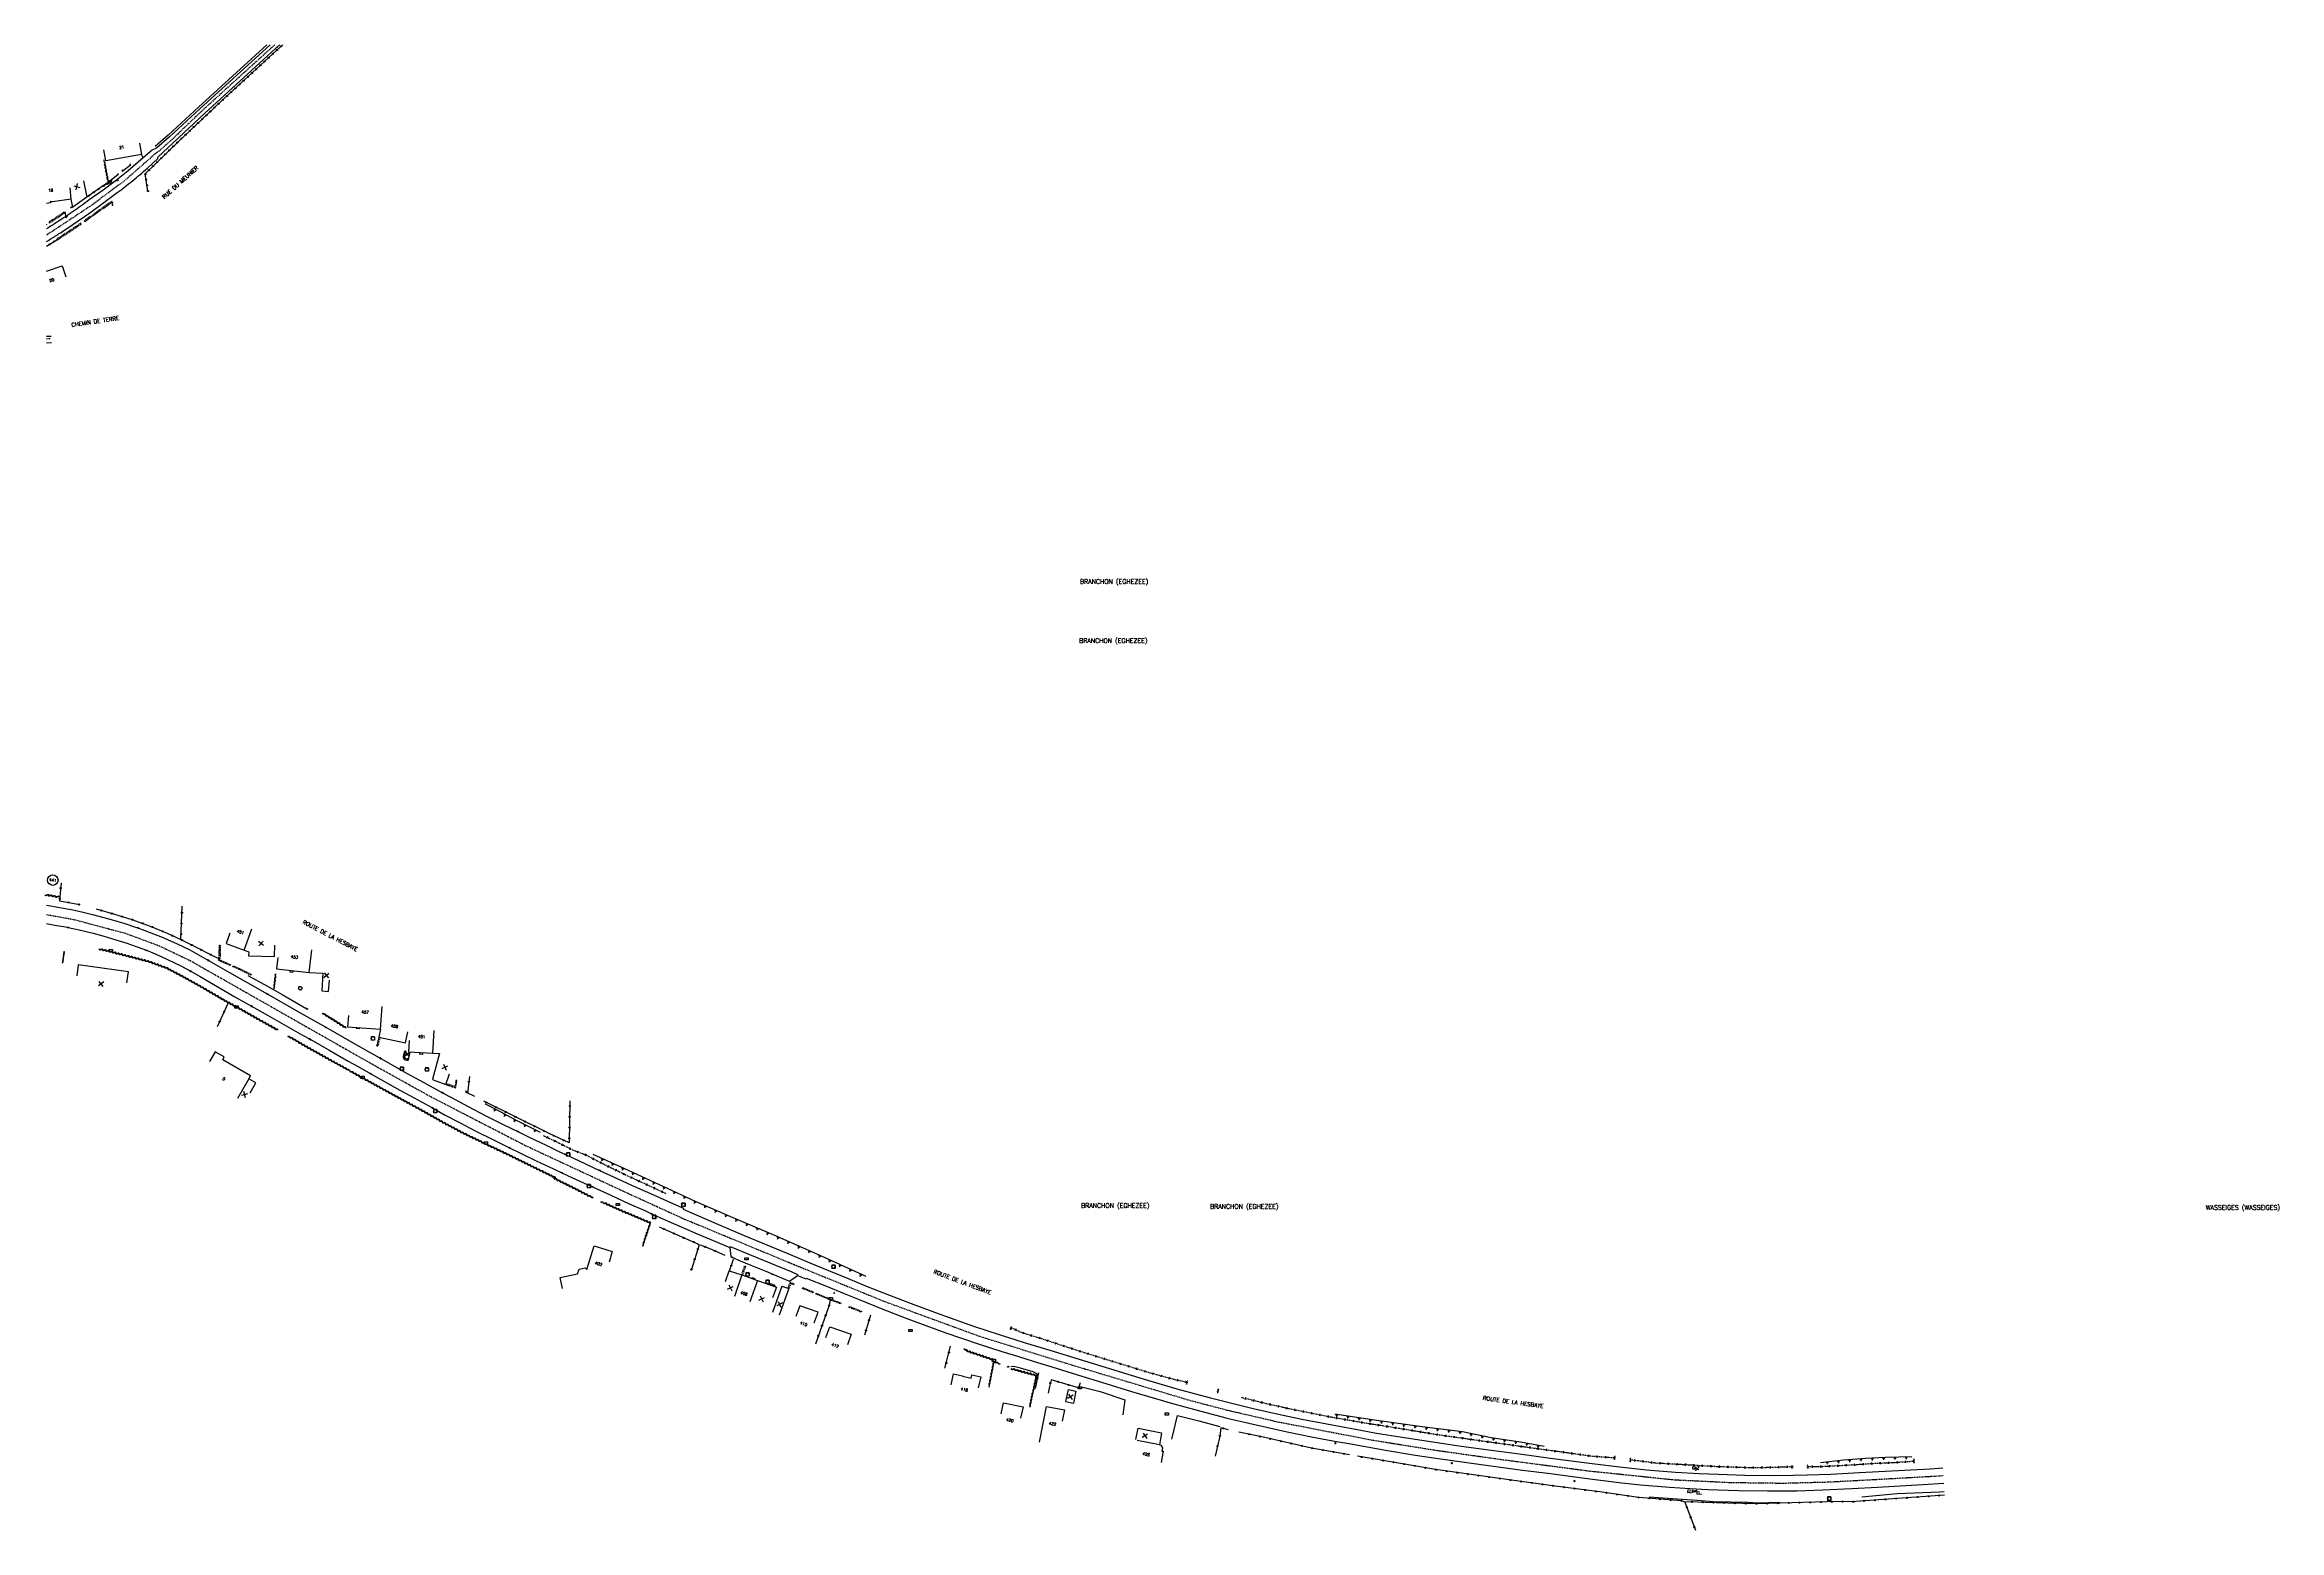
# Model space of a CAD drawing. Header units: millimetres. Extents: x 192999 to 193986, y 146344 to 147000.
import ezdxf
from ezdxf.enums import TextEntityAlignment as Align

# ---------------------------------------------------------------- set-up
doc = ezdxf.new("R2010")
doc.units = ezdxf.units.MM
doc.linetypes.add('DASHED', pattern=[0.75, 0.5, -0.25])
doc.layers.get('0').update_dxf_attribs({"linetype": 'CONTINUOUS'})
for name, color, linetype in [('W0001', 6, 'DASHED'), ('W0008', 7, 'CONTINUOUS'), ('W0017', 7, 'CONTINUOUS'), ('W0100', 7, 'CONTINUOUS'), ('W0105', 7, 'CONTINUOUS'), ('W0112', 1, 'DASHED'), ('W0211', 2, 'CONTINUOUS'), ('W0220', 5, 'DASHED'), ('W0300', 7, 'CONTINUOUS'), ('W0310', 3, 'CONTINUOUS'), ('W0322', 7, 'CONTINUOUS'), ('W0330', 7, 'CONTINUOUS'), ('W0400', 7, 'CONTINUOUS'), ('W0420', 7, 'CONTINUOUS'), ('W0471', 7, 'CONTINUOUS'), ('W0851', 7, 'CONTINUOUS'), ('W0980', 7, 'CONTINUOUS'), ('W0984', 7, 'CONTINUOUS'), ('W0989', 7, 'CONTINUOUS'), ('W0991', 7, 'CONTINUOUS'), ('W1102', 7, 'CONTINUOUS'), ('W1471', 7, 'CONTINUOUS'), ('W1473', 7, 'CONTINUOUS')]:
    doc.layers.add(name, color=color, linetype=linetype)
doc.styles.get("Standard").update_dxf_attribs({"font": 'romans.shx', "width": 0.85})

# ---------------------------------------------------------------- blocks, each defined once
blk = doc.blocks.new('t322o')
at = {"color": 0, "linetype": 'Continuous'}
for radius in [0.25, 0.15]:
    blk.add_circle((0, 0), radius, dxfattribs=at)
blk = doc.blocks.new('t310o')
at = {"color": 0, "linetype": 'Continuous'}
for centre, start, end in [((-0.5, 0.38), 216.8699, 323.1304), ((0.5, -0.37), 36.8699, 143.1303)]:
    blk.add_arc(centre, 0.625, start, end, dxfattribs=at)
blk = doc.blocks.new('T400')
for p, q in [((-0.15, 0.3), (0.15, 0.3)), ((-0.15, -0.25), (-0.15, 0.3)), ((-0.15, 0.15), (0.15, 0.15)), ((-0.15, 0), (0.15, 0)), ((0.15, 0.3), (0.15, -0.25)), ((-0.15, -0.15), (0.15, -0.15)), ((-0.15, -0.25), (-0.15, -0.3)), ((-0.15, -0.3), (0.15, -0.3)), ((0.15, -0.3), (0.15, -0.25))]:
    blk.add_line(p, q)
blk = doc.blocks.new('t991o')
at = {"color": 0, "linetype": 'Continuous'}
for p, q in [((-1, 1), (1, -1)), ((-1, -1), (1, 1))]:
    blk.add_line(p, q, dxfattribs=at)
blk = doc.blocks.new('T471')
for p, q in [((-0.333334, 0.333334), (-0.333334, -0.333334)), ((-0.333334, 0.333334), (0.333334, 0.333334)), ((-0.333334, 0), (0, 0)), ((0.500001, 0.500001), (1.000002, 1.000002)), ((-0.500001, -0.500001), (-1.000002, -1.000002)), ((-0.333334, -0.333334), (0.333334, -0.333334))]:
    blk.add_line(p, q)
blk.add_ellipse((0, 0), major_axis=(0.471405, 0.471405), ratio=1, start_param=5.4977871438, end_param=11.780972451)
blk = doc.blocks.new('T1471')
at = {"color": 0, "linetype": 'Continuous', "flags": 128}
blk.add_lwpolyline([(-0.75, -0.5), (-0.75, 0.5), (0.75, 0.5), (0.75, -0.5), (-0.75, -0.5)], dxfattribs=at)
blk = doc.blocks.new('T300')
for p, q in [((-0.8, 0.51), (-0.86, 0.34)), ((-0.86, 0.34), (-0.86, 0.17)), ((-0.86, 0.17), (-0.74, 0.06)), ((-0.69, 0.63), (-0.8, 0.51)), ((-0.8, -0.06), (-0.74, 0.06)), ((-0.74, 0.06), (-0.69, 0.11)), ((-0.57, 0.69), (-0.69, 0.63)), ((-0.46, 0.69), (-0.57, 0.69)), ((-0.29, 0.63), (-0.46, 0.69)), ((-0.29, 0.63), (-0.17, 0.74)), ((-0.23, 0.57), (-0.29, 0.63)), ((-0.17, 0.74), (-0.06, 0.8)), ((-0.06, 0.8), (0.06, 0.8)), ((0.06, 0.8), (0.23, 0.74)), ((0.23, 0.74), (0.34, 0.63)), ((0.34, 0.63), (0.4, 0.51)), ((0.46, 0.46), (0.34, 0.46)), ((0.4, 0.51), (0.4, 0.46)), ((0.57, 0.4), (0.46, 0.46)), ((0.57, 0.4), (0.69, 0.29)), ((0.69, 0.29), (0.74, 0.17)), ((0.74, 0.06), (0.69, -0.17)), ((0.74, 0.17), (0.74, 0.06)), ((-0.8, -0.17), (-0.8, -0.06)), ((-0.8, -0.23), (-0.8, -0.17)), ((-0.74, -0.34), (-0.8, -0.23)), ((-0.69, -0.4), (-0.74, -0.34)), ((-0.51, -0.46), (-0.69, -0.4)), ((-0.4, -0.46), (-0.51, -0.46)), ((-0.4, -0.46), (-0.34, -0.46)), ((-0.34, -0.46), (-0.34, -0.4)), ((-0.34, -0.51), (-0.34, -0.46)), ((-0.29, -0.63), (-0.34, -0.51)), ((-0.17, -0.74), (-0.29, -0.63)), ((-0.06, -0.8), (-0.17, -0.74)), ((0.06, -0.8), (-0.06, -0.8)), ((0.17, -0.74), (0.06, -0.8)), ((0.23, -0.69), (0.17, -0.74)), ((0.29, -0.46), (0.23, -0.46)), ((0.29, -0.63), (0.23, -0.69)), ((0.46, -0.4), (0.29, -0.46)), ((0.34, -0.51), (0.29, -0.63)), ((0.34, -0.51), (0.34, -0.46)), ((0.57, -0.34), (0.46, -0.4)), ((0.63, -0.29), (0.57, -0.34)), ((0.69, -0.17), (0.63, -0.29))]:
    blk.add_line(p, q)
blk = doc.blocks.new('T851')
for p, q in [((-0.25, -0.15), (0, 0.32)), ((0, 0.32), (0.25, -0.15)), ((-0.25, -0.15), (0.25, -0.15))]:
    blk.add_line(p, q)
for major_axis in [(-0.106, 0.106), (-0.0354, 0.0354), (-0.0236, 0.0236)]:
    blk.add_ellipse((0, 0), major_axis=major_axis, ratio=1, start_param=3.926991, end_param=10.210176)
blk = doc.blocks.new('T420')
for p, q in [((0.75, 0.75), (-0.75, 0.75)), ((-0.75, 0.75), (-0.75, -0.75)), ((0.75, 0.75), (0.75, -0.75)), ((0.75, -0.75), (-0.75, -0.75))]:
    blk.add_line(p, q)
blk.add_ellipse((0, 0), major_axis=(-0.53, 0.53), ratio=1, start_param=3.926991, end_param=10.210176)
blk = doc.blocks.new('t220o')
at = {"color": 0, "linetype": 'Continuous'}
for p, q in [((-0.25, 0.25), (0.25, 0.25)), ((-0.25, -0.25), (0.25, -0.25))]:
    blk.add_line(p, q, dxfattribs=at)
blk = doc.blocks.new('t211o')
at = {"color": 0, "linetype": 'Continuous'}
for p, q in [((-0.29, 0.5), (-0.29, 0)), ((0, 1), (0, 0)), ((0.29, 0.5), (0.29, 0))]:
    blk.add_line(p, q, dxfattribs=at)
blk = doc.blocks.new('T1473')
at = {"color": 0, "linetype": 'Continuous', "const_width": 0.5, "flags": 128}
blk.add_lwpolyline([(-0.25, 0, 1), (0.25, 0, 1)], format="xyb", close=True, dxfattribs=at)

msp = doc.modelspace()

# ---------------------------------------------------------------- linework, layer by layer
at = {"layer": 'W0001', "flags": 128}
for points in [[(193100.83, 147000), (193097.5, 146996.96), (193080.6, 146981.66), (193068.7, 146970.82), (193055.33, 146958.07), (193049.9, 146953.21), (193047.64, 146951.5), (193034.69, 146940.14), (193019.97, 146929.12), (193009.43, 146922.11), (193002.81, 146917.78), (193000, 146915.91)], [(193001.66, 146870.18), (193000, 146870.07)]]:
    msp.add_lwpolyline(points, dxfattribs=at)
at = {"layer": 'W0001'}
msp.add_lwpolyline([(193000, 146616.05), (193012.09, 146613.88), (193034.78, 146607.8), (193049.64, 146602.33), (193063.46, 146595.73), (193078.54, 146587.14), (193105.58, 146571.75), (193142.42, 146550.81), (193169.21, 146535.89), (193211.68, 146513.99), (193256.65, 146493.02), (193281.62, 146481.63), (193332.67, 146460.47), (193370.05, 146445.23), (193411.88, 146429.93), (193450.25, 146417.96), (193504.87, 146401.59), (193521.71, 146397.2), (193543.51, 146392.14), (193584.76, 146384.18), (193612.6, 146379.7), (193642.3, 146375.52), (193680.87, 146370.47), (193718.71, 146366.55), (193743.64, 146365.36), (193766.6, 146365.08), (193786.5, 146365.59), (193813.04, 146367.01), (193837.33, 146368.4)], dxfattribs=at)
at = {"layer": 'W0008', "flags": 128}
for points in [[(193000, 146913.1, 0.000598), (193004.27, 146915.76, 0.006407), (193006.42, 146917.14, 0.002601), (193011.67, 146920.65), (193019.18, 146925.82), (193023.53, 146929), (193031.27, 146934.72, 0.00556), (193034.58, 146937.23, 0.00556), (193037.85, 146939.82, 0.005873), (193041.23, 146942.62, 0.005873), (193044.54, 146945.51), (193049.1, 146949.83), (193049.2, 146950.4), (193069.79, 146969.67), (193101.12, 146998.29, 0.000681), (193103.01, 147000)], [(193098.74, 147000), (193067.73, 146971.73), (193054.33, 146959.32), (193048.58, 146954.31), (193046.65, 146953.5), (193042.74, 146950.05), (193036.13, 146944.39), (193030.92, 146940.24), (193024.98, 146935.84), (193018.91, 146931.46, -0.004625), (193011.76, 146926.33, -0.009944), (193008.37, 146924.04, -0.000694), (193002.14, 146920.03, -0.00015), (193000, 146918.65)]]:
    msp.add_lwpolyline(points, format="xyb", dxfattribs=at)
for points in [[(193000, 146871.29), (193002.12, 146871.4)], [(193000, 146868.38), (193002.26, 146868.49)]]:
    msp.add_lwpolyline(points, dxfattribs=at)
at = {"layer": 'W0008'}
for points in [[(193000, 146620.14), (193002.72, 146619.7), (193006.68, 146619.02), (193010.94, 146618.21), (193015.57, 146617.22), (193020.38, 146616.12), (193023.08, 146615.38), (193028.5, 146613.86), (193034.62, 146612.05), (193039.24, 146610.53), (193040.38, 146610.15), (193045.29, 146608.32), (193051.08, 146606.02), (193057.42, 146603.29), (193063.27, 146600.44), (193071.49, 146595.79), (193080.79, 146590.49), (193090.89, 146584.72), (193097.38, 146581.01), (193110.19, 146573.74), (193117.29, 146569.71), (193123.34, 146566.27), (193134.76, 146559.78), (193142.59, 146555.28), (193147.54, 146552.52), (193159.3, 146545.91), (193166.54, 146541.9), (193174.82, 146537.38), (193178.58, 146535.36), (193186.18, 146531.35), (193193.98, 146527.2), (193200.5, 146524.01), (193205.94, 146521.28), (193208.08, 146520.28), (193213.06, 146517.77), (193220.56, 146514.19), (193225.92, 146511.6), (193229.15, 146510.11), (193235.13, 146507.28), (193244.16, 146503.12), (193250.32, 146500.32), (193258.29, 146496.65), (193267.94, 146492.31), (193276.85, 146488.32), (193281.22, 146486.4), (193281.08, 146485.95), (193293.63, 146480.48), (193307.98, 146474.39), (193327.28, 146466.38), (193337.04, 146462.34), (193345.16, 146458.99), (193352.17, 146456.11), (193362.35, 146451.92), (193372.18, 146448.02), (193381.68, 146444.33), (193394.74, 146439.44)], [(193000, 146612.02), (193003.64, 146611.4), (193008.42, 146610.59), (193009.6, 146610.32), (193014.5, 146609.29), (193020.67, 146607.81), (193024.91, 146606.64), (193030.56, 146604.95), (193034.98, 146603.54), (193039.97, 146601.83), (193044.14, 146600.26), (193046.92, 146599.18), (193050.71, 146597.53), (193059.39, 146593.38), (193063.5, 146591.13), (193067.91, 146588.65), (193076.35, 146583.75), (193083.21, 146579.76), (193090.57, 146575.62), (193097.64, 146571.61), (193104.85, 146567.56), (193113.05, 146562.85), (193116.34, 146560.99), (193125.11, 146556.03), (193133.21, 146551.37), (193137.31, 146549.12), (193143.16, 146545.78), (193155.93, 146538.57), (193162.39, 146535.08), (193170.41, 146530.68), (193176.03, 146527.54), (193182.33, 146524.22), (193189.6, 146520.48), (193197.06, 146516.68), (193204.38, 146513.09), (193209.23, 146510.74), (193216.22, 146507.33), (193223.8, 146503.73), (193227.46, 146502.08), (193232.23, 146499.89), (193238.67, 146496.93), (193240.98, 146495.9), (193249.07, 146492.11), (193257.19, 146488.39), (193264.09, 146485.34), (193267.14, 146483.95), (193272.36, 146481.58), (193281.21, 146477.72), (193287.19, 146475.18), (193293.29, 146472.64), (193299.91, 146469.85), (193301.61, 146469.09), (193301.87, 146469.46), (193311.11, 146465.69), (193321.77, 146461.32), (193328.68, 146458.45), (193331.61, 146457.23), (193331.48, 146456.77), (193335.19, 146455.19), (193335.38, 146455.61), (193344.36, 146452.03), (193352.2, 146448.75)], [(193088.96, 146589.18), (193096.23, 146585.15), (193104.11, 146580.7), (193114.97, 146574.46), (193115.33, 146574.26)], [(193301.61, 146469.09), (193302.12, 146465.09), (193302.84, 146464.7), (193306.26, 146463.24), (193310.97, 146461.35), (193317.55, 146458.61), (193320.64, 146457.24), (193328.06, 146454.15), (193331.48, 146456.77)], [(193352.2, 146448.75), (193358.8, 146446.1), (193368.52, 146442.2), (193379.76, 146437.77), (193388.23, 146434.62), (193397.06, 146431.41), (193403.91, 146429), (193411.8, 146426.4), (193421.78, 146423.15), (193426.73, 146421.72), (193437.51, 146418.32), (193445.74, 146415.83), (193455.13, 146412.92), (193467.71, 146409), (193478.92, 146405.57), (193489.59, 146402.46), (193497.14, 146400.25), (193507.92, 146397.22), (193520.64, 146393.9), (193522.35, 146393.5), (193534, 146390.75), (193547.73, 146387.77), (193559.23, 146385.38), (193569.51, 146383.43), (193575.73, 146382.39), (193591.14, 146379.64), (193603.37, 146377.6), (193613.39, 146376.05), (193633.28, 146373.23), (193651.64, 146370.86), (193663.96, 146369.32), (193681.32, 146367.02), (193695.46, 146365.17), (193703.74, 146364.33), (193716.4, 146363.28), (193725.57, 146362.68), (193733.39, 146362.27), (193746.98, 146361.77), (193759.76, 146361.61), (193772.77, 146361.7), (193784.2, 146362.04), (193796.97, 146362.73), (193808.36, 146363.35), (193828.31, 146364.51), (193837.54, 146365.04)], [(193394.74, 146439.44), (193409.74, 146434.17), (193420.53, 146430.69), (193431.66, 146427.21), (193442.94, 146423.7), (193450.21, 146421.49), (193471.58, 146414.88), (193486.01, 146410.5), (193499.02, 146406.72), (193508.81, 146404.01), (193513.83, 146402.65), (193525.06, 146399.96), (193532.16, 146398.2), (193543.83, 146395.52), (193554.19, 146393.36), (193565.21, 146391.18), (193577.82, 146388.84), (193587.14, 146387.16), (193598.4, 146385.34), (193624.45, 146381.45), (193638.97, 146379.41), (193650.21, 146377.93), (193663.91, 146376.11), (193681.09, 146373.83), (193694.39, 146372.28), (193706.37, 146370.99), (193719.15, 146369.93), (193729.55, 146369.36), (193738.12, 146369.01), (193749.72, 146368.62), (193762.55, 146368.46), (193771.08, 146368.54), (193777.24, 146368.68), (193787.68, 146369.06), (193800.33, 146369.7), (193831.49, 146371.42), (193837.12, 146371.76)]]:
    msp.add_lwpolyline(points, dxfattribs=at)
at = {"layer": 'W0017'}
for p, q in [((193042.74, 146950.05), (193042, 146951.55)), ((193031.5, 146942.54), (193027.97, 146939.77)), ((193036.92, 146946.72), (193033.88, 146944.35)), ((193008.25, 146925.91), (193008.37, 146924.04))]:
    msp.add_line(p, q, dxfattribs=at)
at = {"layer": 'W0100'}
for p, q in [((193324.63, 146451.99), (193320.45, 146440.36)), ((193450.98, 146406.45), (193449.85, 146401.17)), ((193449.85, 146401.17), (193453.33, 146400.41)), ((193728.2, 146370.68), (193728.2, 146370.99)), ((193726.64, 146361.23), (193726.65, 146361.57)), ((193726.65, 146361.57), (193727.11, 146361.55)), ((193727.32, 146361.68), (193727.31, 146361.38)), ((193727.31, 146361.38), (193728.07, 146361.31))]:
    msp.add_line(p, q, dxfattribs=at)
at = {"layer": 'W0100', "flags": 128}
for points in [[(193041.11, 146956.47), (193042, 146951.55), (193026.28, 146948.7), (193025.39, 146953.62)], [(193016.41, 146939.91), (193017.8, 146932.73), (193011.58, 146928.29), (193010.86, 146931.8), (193002.64, 146930.7), (193001.65, 146930.57), (193001.77, 146930.14), (193000, 146929.9)], [(193000, 146899.97), (193006.88, 146902.33), (193008.5, 146897.59)]]:
    msp.add_lwpolyline(points, dxfattribs=at)
at = {"layer": 'W0100'}
for points in [[(193080.97, 146607.89), (193079.26, 146603.19), (193087.27, 146600.28), (193089.32, 146599.57), (193089.22, 146597.79), (193100.64, 146597.48), (193100.77, 146602.48)], [(193102.08, 146597.02), (193101.55, 146592.05), (193116.04, 146590.5), (193122.06, 146590.16), (193121.55, 146582.31), (193124.51, 146582.09), (193124.88, 146587.07)], [(193035.48, 146585.87), (193036.16, 146590.82), (193014.04, 146593.9), (193013.35, 146588.95)], [(193133.28, 146571.5), (193132.92, 146566.51), (193147.47, 146565.46), (193146.68, 146561.85), (193158.52, 146559.38), (193159.54, 146564.28)], [(193158.43, 146555.99), (193158.07, 146553.51), (193158.08, 146553.18), (193158.22, 146552.85), (193158.4, 146552.66), (193158.64, 146552.51), (193158.89, 146552.42), (193159.16, 146552.41), (193159.45, 146552.46), (193159.77, 146552.61), (193159.99, 146552.58), (193160.49, 146555.48)], [(193160.14, 146560.49), (193159.82, 146555.51), (193170.51, 146554.81), (193173.53, 146554.66), (193170.42, 146543.42), (193170.44, 146543.35), (193170.49, 146543.24), (193170.55, 146543.2), (193170.69, 146543.12), (193176.24, 146541.06), (193177.98, 146545.74)], [(193089.99, 146537.4), (193092.47, 146541.74), (193089.35, 146543.53), (193090.1, 146544.86), (193077.8, 146551.93), (193078.5, 146553.2), (193074.5, 146555.51), (193072, 146551.17)], [(193227.81, 146450.94), (193226.77, 146455.83), (193234.45, 146457.47), (193235.09, 146459.49), (193237.85, 146460.04), (193238.55, 146459.37), (193241.71, 146469.78), (193249.77, 146467.38), (193248.34, 146462.59)], [(193299.77, 146454.11), (193301.38, 146458.84), (193306.94, 146456.95), (193313.89, 146454.47), (193322.21, 146451.52), (193320.54, 146446.8)], [(193324.63, 146451.99), (193327.7, 146450.91), (193323.51, 146439.27)], [(193338.95, 146435.83), (193340.6, 146440.55), (193332.51, 146443.37), (193330.86, 146438.65)], [(193344.1, 146429.39), (193345.75, 146434.11), (193355.19, 146430.8), (193353.54, 146426.08)], [(193399.33, 146408.51), (193400.44, 146413.38), (193404.38, 146412.48), (193404.34, 146412.29), (193408.21, 146411.42), (193408.55, 146412.93), (193412.49, 146412), (193411.34, 146407.13)], [(193421.46, 146395.66), (193422.52, 146400.54), (193431.09, 146398.69), (193430.04, 146393.81)], [(193438.41, 146383.16), (193441.53, 146398.85), (193449.38, 146397.35), (193448.44, 146392.44)], [(193450.98, 146406.45), (193454.46, 146405.69), (193453.33, 146400.41)], [(193480.9, 146384.37), (193481.87, 146389.28), (193492.28, 146387.21), (193491.27, 146381.99), (193491.88, 146381.85), (193492.71, 146380.66), (193492.44, 146379.23), (193493.02, 146379.12), (193492.08, 146374.2)], [(193728.2, 146370.68), (193727.98, 146370.69), (193728.03, 146370.98), (193728.2, 146370.99)], [(193726.64, 146361.23), (193727.09, 146361.21), (193727.11, 146361.55)], [(193727.32, 146361.68), (193728.08, 146361.61), (193728.07, 146361.31)]]:
    msp.add_lwpolyline(points, dxfattribs=at)
at = {"layer": 'W0105'}
for p, q in [((193107.55, 146591.41), (193107.47, 146590.71)), ((193107.47, 146590.71), (193108.75, 146590.59)), ((193108.82, 146591.27), (193108.75, 146590.59)), ((193136.8, 146566.23), (193136.76, 146565.73)), ((193138.09, 146565.61), (193136.76, 146565.73)), ((193138.13, 146566.14), (193138.09, 146565.61)), ((193164.67, 146555.19), (193164.62, 146554.42)), ((193166, 146554.33), (193164.62, 146554.42)), ((193166.05, 146555.1), (193166, 146554.33)), ((193311.31, 146455.39), (193311.47, 146455.83)), ((193311.47, 146455.83), (193312.73, 146455.4)), ((193312.57, 146454.95), (193312.73, 146455.4))]:
    msp.add_line(p, q, dxfattribs=at)
msp.add_lwpolyline([(193158.01, 146555.83), (193157.53, 146553.46), (193157.52, 146553), (193157.61, 146552.64), (193157.88, 146552.25), (193158.31, 146551.95), (193159.03, 146551.8), (193159.47, 146551.76), (193159.68, 146551.83), (193159.82, 146551.99), (193159.98, 146552.56)], dxfattribs=at)
at = {"layer": 'W0112'}
for p, q in [((193007.69, 146599.71), (193006.99, 146594.67)), ((193076.32, 146600.49), (193076.35, 146602.46)), ((193006.99, 146594.67), (193007.13, 146594.64)), ((193085.63, 146591.56), (193082.32, 146593)), ((193090.21, 146589.31), (193085.63, 146591.56)), ((193101.6, 146565.49), (193101.91, 146565.32)), ((193101.91, 146565.32), (193101.71, 146564.97)), ((193106.91, 146562.45), (193107.22, 146562.27)), ((193107.22, 146562.27), (193107.02, 146561.93)), ((193147.11, 146561.76), (193146.41, 146558.64)), ((193180.93, 146540.9), (193181.14, 146542.78)), ((193184.95, 146537.73), (193185.44, 146537.52)), ((193185.44, 146537.52), (193185.59, 146537.89)), ((193240.56, 146491.52), (193241.16, 146491.22)), ((193241.16, 146491.22), (193240.98, 146490.86)), ((193244.92, 146489.45), (193245.51, 146489.24)), ((193245.51, 146489.24), (193245.38, 146488.86)), ((193306.94, 146456.96), (193308.18, 146460.9)), ((193308.18, 146460.9), (193308.57, 146460.78)), ((193318.84, 146452.83), (193318.99, 146452.66)), ((193321.56, 146451.75), (193321.74, 146451.85)), ((193327.39, 146451.03), (193328.32, 146453.7)), ((193328.32, 146453.7), (193329.96, 146453.03)), ((193333.89, 146451.35), (193338.6, 146449.41)), ((193338.6, 146449.41), (193338.44, 146449.04)), ((193347.57, 146448.96), (193347.57, 146448.97)), ((193346.32, 146446.28), (193350.64, 146444.58)), ((193354.33, 146443.09), (193359.83, 146440.91)), ((193359.83, 146440.91), (193359.68, 146440.54)), ((193426.07, 146433.89), (193425.68, 146434)), ((193425.81, 146432.96), (193426.07, 146433.89)), ((193420.55, 146417.89), (193420.9, 146417.73)), ((193420.9, 146417.73), (193420.74, 146417.37)), ((193424.4, 146416.7), (193424.77, 146416.6)), ((193424.77, 146416.6), (193424.65, 146416.21)), ((193503.45, 146408.72), (193503.9, 146410.21)), ((193503.9, 146410.21), (193503.7, 146410.24)), ((193517.51, 146406.34), (193517.12, 146406.45)), ((193517.13, 146405.01), (193517.51, 146406.34)), ((193692.34, 146375.53), (193692.54, 146376.97)), ((193692.54, 146376.97), (193692.37, 146376.98)), ((193699.44, 146375.98), (193699.04, 146376.01)), ((193699.31, 146374.61), (193699.44, 146375.98)), ((193770.39, 146372.76), (193770.79, 146372.77)), ((193770.42, 146371.6), (193770.39, 146372.76)), ((193777.41, 146373.13), (193777.56, 146373.13)), ((193777.49, 146371.64), (193777.41, 146373.13)), ((193824.11, 146375.57), (193824.16, 146374.12)), ((193824.16, 146374.12), (193824.56, 146374.13)), ((193728.41, 146362.03), (193728.24, 146362.02))]:
    msp.add_line(p, q, dxfattribs=at)
at = {"layer": 'W0112', "flags": 128}
for points in [[(193031.5, 146942.54), (193031.83, 146942.78), (193031.62, 146943.06), (193031.3, 146942.82)], [(193033.55, 146944.1), (193033.88, 146944.35), (193033.66, 146944.63), (193033.33, 146944.37)], [(193036.92, 146946.72), (193037.24, 146946.97), (193037.02, 146947.25), (193036.7, 146946.99)], [(193029.37, 146929.24), (193029.13, 146930.54), (193028.85, 146930.91), (193016.64, 146922.17), (193016.84, 146921.89), (193028.77, 146930.43), (193028.8, 146930.4), (193029.02, 146929.18)], [(193001.22, 146921.3), (193007.59, 146925.46), (193008.25, 146925.91), (193008.05, 146926.2), (193007.4, 146925.75), (193001.03, 146921.59)], [(193015.16, 146921.17), (193004.42, 146914.05), (193004.61, 146913.76), (193015.36, 146920.88)]]:
    msp.add_lwpolyline(points, close=True, dxfattribs=at)
for points in [[(193011.58, 146928.29), (193010.87, 146927.83), (193010.68, 146928.13), (193011.5, 146928.66)], [(193000, 146920.5), (193000.13, 146920.58), (193000, 146920.79)]]:
    msp.add_lwpolyline(points, dxfattribs=at)
at = {"layer": 'W0112'}
for points in [[(193007.69, 146599.71), (193007.82, 146599.68), (193007.13, 146594.64)], [(193081.09, 146593.57), (193076.99, 146595.35), (193076.29, 146595.69), (193076.15, 146595.83), (193076.05, 146596.02), (193076.04, 146596.16), (193076.27, 146597.83), (193076.32, 146600.49)], [(193076.35, 146602.46), (193076.75, 146602.46), (193076.72, 146600.48), (193076.67, 146597.8), (193076.45, 146596.15), (193076.45, 146596.13), (193076.48, 146596.07), (193076.53, 146596.02), (193077.16, 146595.71)], [(193077.16, 146595.71), (193081.25, 146593.93), (193081.09, 146593.57)], [(193082.32, 146593), (193082.48, 146593.36), (193085.8, 146591.92)], [(193085.8, 146591.92), (193090.39, 146589.67), (193090.21, 146589.31)], [(193101.71, 146564.97), (193101.41, 146565.15), (193101.6, 146565.49)], [(193107.02, 146561.93), (193106.71, 146562.11), (193106.91, 146562.45)], [(193146.68, 146561.85), (193145.94, 146558.52), (193146.22, 146558.31), (193146.41, 146558.64)], [(193180.31, 146540.07), (193176.36, 146541.44), (193176.23, 146541.06)], [(193176.23, 146541.06), (193180.59, 146539.55), (193180.93, 146540.9)], [(193181.14, 146542.78), (193180.74, 146542.83), (193180.54, 146540.97), (193180.31, 146540.07)], [(193185.59, 146537.89), (193185.11, 146538.1), (193184.95, 146537.73)], [(193240.98, 146490.86), (193240.39, 146491.16), (193240.56, 146491.52)], [(193245.38, 146488.86), (193244.78, 146489.07), (193244.92, 146489.45)], [(193308.57, 146460.78), (193307.32, 146456.84), (193306.94, 146456.96)], [(193321.74, 146451.85), (193321.53, 146452.23), (193321.35, 146452.41), (193320.89, 146452.58), (193319.54, 146453.03), (193319.2, 146453.07), (193319, 146452.98), (193318.84, 146452.83)], [(193321.29, 146451.85), (193321.21, 146451.99), (193321.13, 146452.06), (193320.76, 146452.21), (193319.46, 146452.64), (193319.27, 146452.66), (193319.23, 146452.64), (193319.18, 146452.6)], [(193328.56, 146453.17), (193327.76, 146450.9), (193327.39, 146451.03)], [(193329.96, 146453.03), (193329.81, 146452.66), (193328.56, 146453.17)], [(193338.44, 146449.04), (193333.74, 146450.98), (193333.89, 146451.35)], [(193346.58, 146445.67), (193339.56, 146448.58), (193339.72, 146448.95)], [(193339.72, 146448.95), (193346.31, 146446.21), (193346.32, 146446.28)], [(193347.57, 146448.96), (193347.6, 146448.88), (193347.68, 146448.84), (193347.78, 146448.87), (193347.82, 146448.95), (193347.8, 146449.03), (193347.66, 146449.07), (193347.58, 146449.02), (193347.57, 146448.97)], [(193350.64, 146444.58), (193350.49, 146444.21), (193346.6, 146445.74), (193346.58, 146445.67)], [(193359.68, 146440.54), (193354.19, 146442.71), (193354.33, 146443.09)], [(193425.68, 146434), (193425.42, 146433.07), (193425.81, 146432.96)], [(193420.74, 146417.37), (193420.38, 146417.53), (193420.55, 146417.89)], [(193424.65, 146416.21), (193424.29, 146416.32), (193424.4, 146416.7)], [(193503.45, 146408.72), (193503.25, 146408.75), (193503.7, 146410.24)], [(193517.12, 146406.45), (193516.75, 146405.12), (193517.13, 146405.01)], [(193692.34, 146375.53), (193692.18, 146375.54), (193692.37, 146376.98)], [(193699.04, 146376.01), (193698.92, 146374.65), (193699.31, 146374.61)], [(193770.79, 146372.77), (193770.82, 146371.61), (193770.42, 146371.6)], [(193777.49, 146371.64), (193777.64, 146371.64), (193777.56, 146373.13)], [(193824.56, 146374.13), (193824.51, 146375.58), (193824.11, 146375.57)], [(193728.41, 146362.02), (193728.38, 146361.79), (193728.22, 146361.8), (193728.24, 146362.02)]]:
    msp.add_lwpolyline(points, dxfattribs=at)
at = {"layer": 'W0211'}
for points in [[(193218.15, 146519.91), (193207.2, 146525.22), (193200.5, 146528.93), (193193.78, 146532.36)], [(193361.91, 146456.21), (193340.5, 146466.02), (193321.52, 146474.38), (193302.11, 146482.64), (193286.8, 146489.26), (193272.19, 146496.05), (193256.89, 146503.03), (193241.37, 146510.17)], [(193437.41, 146413.22), (193435.52, 146414.13), (193430.01, 146415.81), (193427.01, 146416.58), (193425.7, 146416.34)], [(193456.27, 146407.77), (193465.2, 146405.48), (193475.99, 146401.84), (193475.22, 146395.19)], [(193496.81, 146384.51), (193499.26, 146394.9), (193508.77, 146392.54), (193517.98, 146390.07)], [(193661.09, 146381.25), (193650.77, 146383.13), (193637.78, 146385.05), (193625.09, 146387.65), (193607.34, 146389.86), (193586.29, 146392.83), (193568.74, 146395.54)], [(193823.51, 146376.68), (193811.84, 146376.39), (193803.21, 146375.95), (193793.21, 146375.15), (193783.2, 146374.04)], [(193707.46, 146358.98), (193717.71, 146358.3), (193728.66, 146357.55), (193735.93, 146356.98), (193751.25, 146356.6), (193755.32, 146356.35), (193765.13, 146356.61)], [(193801.41, 146358.95), (193816.92, 146360.43), (193835.64, 146361.29), (193837.77, 146361.4)]]:
    msp.add_lwpolyline(points, dxfattribs=at)
at = {"layer": 'W0220'}
for points in [[(193219.25, 146518.57), (193224.52, 146516.07), (193232.47, 146512.09), (193237.95, 146510.05), (193245.41, 146506.17), (193256.84, 146500.61), (193266.13, 146496.35), (193273.38, 146492.98)], [(193426.03, 146433.65), (193430.23, 146431.7), (193439.24, 146428.92), (193451.85, 146424.74), (193464.42, 146420.76), (193477.35, 146416.77), (193487.91, 146413.6), (193497.4, 146411.01), (193503.5, 146409.63)], [(193527.36, 146402.95), (193538.97, 146400.12), (193548.59, 146397.99), (193565.27, 146394.61), (193580.96, 146391.87), (193597.13, 146389.31), (193613.24, 146386.64), (193633.64, 146383.76), (193645.83, 146382.07), (193656.83, 146380.52), (193668.66, 146378.91), (193682.42, 146376.99), (193692.3, 146376.32)], [(193770.34, 146372.21), (193759.22, 146371.89), (193749.44, 146371.89), (193735.87, 146372.37), (193724.12, 146373.1), (193710.38, 146373.86), (193702.54, 146374.89), (193699.43, 146375.24)], [(193777.67, 146372.39), (193782.97, 146372.41), (193793.66, 146372.95), (193805.72, 146373.76), (193814.64, 146374.14), (193824.13, 146374.79)]]:
    msp.add_lwpolyline(points, dxfattribs=at)
at = {"layer": 'W0310'}
msp.add_line((193101.17, 146589.83), (193100.42, 146583.5), dxfattribs=at)
at = {"layer": 'W0310', "flags": 128}
msp.add_lwpolyline([(193025.6, 146948.24), (193027.26, 146939), (193025.01, 146937.67)], dxfattribs=at)
at = {"layer": 'W0310'}
for points in [[(193005.68, 146623.77), (193000, 146624.69)], [(193023.06, 146600.87), (193028.18, 146599.69), (193036.67, 146597.51), (193045.16, 146595.31), (193053.12, 146592.42), (193061.14, 146588.16), (193069.67, 146583.37), (193078.67, 146578.08), (193083.79, 146575.33), (193092.53, 146570.38), (193101.42, 146565.44)], [(193132.26, 146565.94), (193127.83, 146568.79), (193122.14, 146572.36)], [(193240.35, 146491.43), (193233.89, 146494.77), (193224.3, 146499.55), (193224.31, 146500.06), (193215.57, 146504.27), (193204.36, 146509.82), (193193.07, 146515.16), (193183.22, 146519.97), (193175.36, 146524.16), (193165.72, 146529.62), (193148.11, 146539.21), (193136.05, 146545.89), (193126.14, 146551.39), (193114.91, 146557.61), (193107.28, 146562.08)], [(193245.68, 146488.98), (193253.89, 146485.3), (193266.56, 146479.97), (193263.05, 146469.52)], [(193404.98, 146424.49), (193406.65, 146423.34), (193413.79, 146420.92), (193417.73, 146419.58)], [(193420.23, 146417.85), (193418.16, 146418.89), (193415.95, 146407.47)], [(193425.73, 146415.66), (193431.78, 146413.97), (193437.04, 146412.64), (193434.13, 146399.2)]]:
    msp.add_lwpolyline(points, dxfattribs=at)
at = {"layer": 'W0322'}
for p, q in [((193059.33, 146604.99), (193059.93, 146619.67)), ((193075.44, 146566.64), (193080.26, 146576.9)), ((193301.51, 146458.8), (193303.33, 146463.98)), ((193363.8, 146439.27), (193361.15, 146430.41)), ((193396.64, 146415.81), (193399.11, 146425.47)), ((193437.98, 146413.75), (193436.45, 146406.9)), ((193723.27, 146356.71), (193727.97, 146344.24))]:
    msp.add_line(p, q, dxfattribs=at)
at = {"layer": 'W0322', "flags": 128}
for points in [[(193044.8, 146935.42), (193043.62, 146943.04), (193058.11, 146957.16), (193076.67, 146974.56), (193101.73, 146997.61), (193104.4, 147000)], [(193025.01, 146937.67), (193017.8, 146932.73)], [(193000, 146911.02), (193004.55, 146913.87)]]:
    msp.add_lwpolyline(points, dxfattribs=at)
at = {"layer": 'W0322'}
for points in [[(193006.46, 146630.03), (193005.8, 146622.15), (193014.69, 146620.44)], [(193021.96, 146618.51), (193030.01, 146616.15), (193037.68, 146613.85), (193045.85, 146610.94), (193053.31, 146607.76), (193059.33, 146604.99), (193062.49, 146603.45), (193075.96, 146596.57)], [(193186.81, 146544.6), (193185.8, 146537.37), (193188.97, 146535.83)], [(193231.07, 146533.86), (193230.79, 146515.23), (193221.91, 146519.38), (193207.1, 146526.7), (193193.06, 146533.63)], [(193270.4, 146478.16), (193281.73, 146473.15), (193287.56, 146470.72), (193288.15, 146470.19), (193284.68, 146459.3)], [(193288.52, 146470.2), (193293.07, 146468.46), (193299.43, 146465.71)], [(193346, 146445.85), (193345.41, 146443.13), (193339.45, 146426.46)], [(193456.34, 146409.39), (193455.65, 146407.07), (193443.5, 146410.71), (193442.71, 146407.68), (193442.16, 146404.77)], [(193521.83, 146388.59), (193518.41, 146389.54), (193517.95, 146385.86), (193515.95, 146376.99)], [(193575.17, 146377.59), (193558.39, 146380.55), (193536.58, 146385.47), (193526.4, 146387.6)], [(193837.87, 146359.75), (193817.08, 146358.28), (193796.62, 146356.83), (193791.15, 146356.92), (193775.48, 146356.49), (193765.53, 146356.25), (193755.13, 146355.97), (193742.15, 146356.27), (193732.25, 146356.58), (193725.82, 146356.85), (193723.27, 146356.71), (193721.9, 146357.24), (193702.73, 146358.77), (193685.71, 146361.18), (193665.97, 146363.79), (193646.7, 146366.37), (193613.16, 146371.03), (193598.59, 146373.62), (193578.67, 146376.94)]]:
    msp.add_lwpolyline(points, dxfattribs=at)
at = {"layer": 'W0330', "flags": 128}
msp.add_lwpolyline([(193097.33, 147000), (193067.09, 146972.43), (193053.69, 146960.03), (193047.95, 146955.03)], dxfattribs=at)
at = {"layer": 'W1102'}
for p, q in [((193010.86, 146931.8), (193010.46, 146936.78)), ((193087.27, 146600.28), (193090.69, 146609.67)), ((193116.04, 146590.5), (193117.1, 146600.45)), ((193147.47, 146565.46), (193148.19, 146575.44)), ((193170.51, 146554.81), (193171.16, 146564.79)), ((193089.35, 146543.53), (193084.39, 146534.85)), ((193306.94, 146456.95), (193303.72, 146447.48)), ((193313.89, 146454.47), (193310.54, 146445.05)), ((193491.27, 146381.99), (193481.45, 146383.89))]:
    msp.add_line(p, q, dxfattribs=at)
msp.add_circle((193002.8, 146631.23), 2.32, dxfattribs=at)

# ---------------------------------------------------------------- block references
at = {"layer": 'W0211'}
for p, rotation in [((193198.12, 146530.14), 152.956475901772), ((193202.54, 146527.8), 151.0579161318561), ((193206.92, 146525.38), 151.0579161318561), ((193211.41, 146523.18), 154.1083989943229), ((193215.91, 146521), 154.1083989943229), ((193245.53, 146508.25), 155.2989126075961), ((193250.07, 146506.17), 155.2989126075961), ((193254.61, 146504.08), 155.2989126075961), ((193259.16, 146501.99), 155.4617597242085), ((193263.71, 146499.92), 155.4617597242085), ((193268.26, 146497.84), 155.4617597242085), ((193272.8, 146495.76), 155.0718700445917), ((193277.34, 146493.65), 155.0718700445917), ((193281.87, 146491.54), 155.0718700445917), ((193286.41, 146489.44), 155.0718700445917), ((193290.99, 146487.44), 156.6399760483676), ((193295.58, 146485.46), 156.6399760483676), ((193300.17, 146483.48), 156.6399760483676), ((193304.77, 146481.51), 156.9424884075165), ((193309.37, 146479.55), 156.9424884075165), ((193313.97, 146477.59), 156.9424884075165), ((193318.57, 146475.64), 156.9424884075165), ((193323.16, 146473.66), 156.2258402813985), ((193327.74, 146471.64), 156.2258402813985), ((193332.31, 146469.62), 156.2258402813985), ((193336.89, 146467.61), 156.2258402813985), ((193341.46, 146465.58), 155.3921601035328), ((193346, 146463.5), 155.3921601035328), ((193350.55, 146461.42), 155.3921601035328), ((193355.1, 146459.33), 155.3921601035328), ((193359.64, 146457.25), 155.3921601035328), ((193569.71, 146395.39), 171.2114628858903), ((193574.65, 146394.62), 171.2114628858903), ((193579.59, 146393.86), 171.2114628858903), ((193584.53, 146393.1), 171.2114628858903), ((193589.48, 146392.38), 171.9860363566519), ((193594.43, 146391.68), 171.9860363566519), ((193599.38, 146390.98), 171.9860363566519), ((193604.33, 146390.29), 171.9860363566519), ((193609.29, 146389.62), 172.9083745704397), ((193614.25, 146389), 172.9083745704397), ((193619.21, 146388.39), 172.9083745704397), ((193624.17, 146387.77), 172.9083745704397), ((193629.08, 146386.83), 168.3962107086528), ((193633.98, 146385.83), 168.3962107086528), ((193638.89, 146384.88), 171.5835488565448), ((193643.84, 146384.15), 171.5835488565448), ((193648.78, 146383.42), 171.5835488565448), ((193653.71, 146382.59), 169.7147456819953), ((193658.63, 146381.7), 169.7147456819953), ((193786.1, 146374.36), 186.3270509583164), ((193791.07, 146374.91), 186.3270509583164), ((193796.05, 146375.38), 184.6129741645387), ((193801.03, 146375.78), 184.6129741645387), ((193806.02, 146376.09), 182.8786999797537), ((193811.02, 146376.35), 182.8786999797537), ((193816.01, 146376.49), 181.4331564007788), ((193821.01, 146376.62), 181.4331564007788)]:
    msp.add_blockref('t211o', p, dxfattribs=dict(at, rotation=rotation))
at = {"layer": 'W0220'}
for p, rotation in [((193220.95, 146517.76), 334.5686700366974), ((193224.33, 146516.15), 334.5686700366974), ((193224.33, 146516.15), 334.5686700366974), ((193224.33, 146516.15), 334.5686700366974), ((193224.33, 146516.15), 334.5686700366974), ((193224.33, 146516.15), 334.5686700366974), ((193224.33, 146516.15), 334.5686700366974), ((193227.69, 146514.48), 333.4320851794061), ((193227.69, 146514.48), 333.4320851794061), ((193227.69, 146514.48), 333.4320851794061), ((193227.69, 146514.48), 333.4320851794061), ((193227.69, 146514.48), 333.4320851794061), ((193231.04, 146512.8), 333.4320851794061), ((193231.04, 146512.8), 333.4320851794061), ((193231.04, 146512.8), 333.4320851794061), ((193231.04, 146512.8), 333.4320851794061), ((193234.49, 146511.34), 339.5989039900858), ((193234.49, 146511.34), 339.5989039900858), ((193234.49, 146511.34), 339.5989039900858), ((193238, 146510.02), 332.5422898193779), ((193238, 146510.02), 332.5422898193779), ((193241.33, 146508.3), 332.5422898193779), ((193244.65, 146506.57), 332.5422898193779), ((193248.02, 146504.9), 334.033699579044), ((193251.39, 146503.26), 334.033699579044), ((193254.76, 146501.62), 334.033699579044), ((193258.14, 146500.01), 335.3673196655062), ((193261.55, 146498.45), 335.3673196655062), ((193264.96, 146496.88), 335.3673196655062), ((193268.37, 146495.31), 335.0845229201987), ((193268.37, 146495.31), 335.0845229201987), ((193268.37, 146495.31), 335.0845229201987), ((193268.37, 146495.31), 335.0845229201987), ((193268.37, 146495.31), 335.0845229201987), ((193268.37, 146495.31), 335.0845229201987), ((193271.77, 146493.73), 335.0845229201987), ((193271.77, 146493.73), 335.0845229201987), ((193271.77, 146493.73), 335.0845229201987), ((193271.77, 146493.73), 335.0845229201987), ((193271.77, 146493.73), 335.0845229201987), ((193427.73, 146432.86), 335.0413096279943), ((193431.18, 146431.41), 342.867258813926), ((193431.18, 146431.41), 342.867258813926), ((193431.18, 146431.41), 342.867258813926), ((193431.18, 146431.41), 342.867258813926), ((193431.18, 146431.41), 342.867258813926), ((193431.18, 146431.41), 342.867258813926), ((193434.76, 146430.3), 342.867258813926), ((193434.76, 146430.3), 342.867258813926), ((193434.76, 146430.3), 342.867258813926), ((193434.76, 146430.3), 342.867258813926), ((193434.76, 146430.3), 342.867258813926), ((193438.35, 146429.2), 342.867258813926), ((193438.35, 146429.2), 342.867258813926), ((193438.35, 146429.2), 342.867258813926), ((193438.35, 146429.2), 342.867258813926), ((193441.91, 146428.04), 341.6373573289427), ((193441.91, 146428.04), 341.6373573289427), ((193441.91, 146428.04), 341.6373573289427), ((193445.47, 146426.86), 341.6373573289427), ((193445.47, 146426.86), 341.6373573289427), ((193449.03, 146425.67), 341.6373573289427), ((193452.59, 146424.5), 342.4496323409987), ((193456.17, 146423.37), 342.4496323409987), ((193459.74, 146422.24), 342.4496323409987), ((193463.32, 146421.11), 342.4496323409987), ((193466.9, 146420), 342.8289488704453), ((193470.48, 146418.89), 342.8289488704453), ((193474.07, 146417.78), 342.8289488704453), ((193477.65, 146416.68), 343.2941625039763), ((193477.65, 146416.68), 343.2941625039763), ((193477.65, 146416.68), 343.2941625039763), ((193477.65, 146416.68), 343.2941625039763), ((193477.65, 146416.68), 343.2941625039763), ((193477.65, 146416.68), 343.2941625039763), ((193481.24, 146415.6), 343.2941625039763), ((193481.24, 146415.6), 343.2941625039763), ((193481.24, 146415.6), 343.2941625039763), ((193481.24, 146415.6), 343.2941625039763), ((193481.24, 146415.6), 343.2941625039763), ((193484.83, 146414.52), 343.2941625039763), ((193484.83, 146414.52), 343.2941625039763), ((193484.83, 146414.52), 343.2941625039763), ((193484.83, 146414.52), 343.2941625039763), ((193488.43, 146413.46), 344.7290626416006), ((193488.43, 146413.46), 344.7290626416006), ((193488.43, 146413.46), 344.7290626416006), ((193492.05, 146412.47), 344.7290626416006), ((193492.05, 146412.47), 344.7290626416006), ((193495.66, 146411.48), 344.7290626416006), ((193499.3, 146410.58), 347.3102913770719), ((193502.96, 146409.75), 347.3102913770719), ((193529.19, 146402.5), 346.315001932759), ((193532.83, 146401.62), 346.315001932759), ((193532.83, 146401.62), 346.315001932759), ((193532.83, 146401.62), 346.315001932759), ((193532.83, 146401.62), 346.315001932759), ((193532.83, 146401.62), 346.315001932759), ((193532.83, 146401.62), 346.315001932759), ((193536.47, 146400.73), 346.315001932759), ((193536.47, 146400.73), 346.315001932759), ((193536.47, 146400.73), 346.315001932759), ((193536.47, 146400.73), 346.315001932759), ((193536.47, 146400.73), 346.315001932759), ((193540.12, 146399.87), 347.5204755229533), ((193540.12, 146399.87), 347.5204755229533), ((193540.12, 146399.87), 347.5204755229533), ((193540.12, 146399.87), 347.5204755229533), ((193543.78, 146399.06), 347.5204755229533), ((193543.78, 146399.06), 347.5204755229533), ((193543.78, 146399.06), 347.5204755229533), ((193547.45, 146398.25), 347.5204755229533), ((193547.45, 146398.25), 347.5204755229533), ((193551.12, 146397.48), 348.5481629118115), ((193554.79, 146396.74), 348.5481629118115), ((193558.47, 146395.99), 348.5481629118115), ((193562.14, 146395.25), 348.5481629118115), ((193565.82, 146394.52), 350.0787413170714), ((193569.51, 146393.87), 350.0787413170714), ((193573.21, 146393.23), 350.0787413170714), ((193576.9, 146392.58), 350.0787413170714), ((193580.6, 146391.93), 350.0787413170714), ((193580.6, 146391.93), 350.0787413170714), ((193580.6, 146391.93), 350.0787413170714), ((193580.6, 146391.93), 350.0787413170714), ((193580.6, 146391.93), 350.0787413170714), ((193580.6, 146391.93), 350.0787413170714), ((193584.3, 146391.34), 351.0043344955603), ((193584.3, 146391.34), 351.0043344955603), ((193584.3, 146391.34), 351.0043344955603), ((193584.3, 146391.34), 351.0043344955603), ((193584.3, 146391.34), 351.0043344955603), ((193588, 146390.75), 351.0043344955603), ((193588, 146390.75), 351.0043344955603), ((193588, 146390.75), 351.0043344955603), ((193588, 146390.75), 351.0043344955603), ((193591.71, 146390.17), 351.0043344955603), ((193591.71, 146390.17), 351.0043344955603), ((193591.71, 146390.17), 351.0043344955603), ((193595.41, 146389.58), 351.0043344955603), ((193595.41, 146389.58), 351.0043344955603), ((193599.11, 146388.98), 350.5964535153312), ((193602.81, 146388.37), 350.5964535153312), ((193606.51, 146387.76), 350.5964535153312), ((193610.21, 146387.14), 350.5964535153312), ((193613.91, 146386.55), 351.95988827589), ((193617.63, 146386.02), 351.95988827589), ((193621.34, 146385.5), 351.95988827589), ((193625.05, 146384.97), 351.95988827589), ((193628.77, 146384.45), 351.95988827589), ((193628.77, 146384.45), 351.95988827589), ((193628.77, 146384.45), 351.95988827589), ((193628.77, 146384.45), 351.95988827589), ((193628.77, 146384.45), 351.95988827589), ((193628.77, 146384.45), 351.95988827589), ((193632.48, 146383.92), 351.95988827589), ((193632.48, 146383.92), 351.95988827589), ((193632.48, 146383.92), 351.95988827589), ((193632.48, 146383.92), 351.95988827589), ((193632.48, 146383.92), 351.95988827589), ((193636.19, 146383.41), 352.0978363624975), ((193636.19, 146383.41), 352.0978363624975), ((193636.19, 146383.41), 352.0978363624975), ((193636.19, 146383.41), 352.0978363624975), ((193639.91, 146382.89), 352.0978363624975), ((193639.91, 146382.89), 352.0978363624975), ((193639.91, 146382.89), 352.0978363624975), ((193643.62, 146382.38), 352.0978363624975), ((193643.62, 146382.38), 352.0978363624975), ((193647.33, 146381.86), 351.9916961212256), ((193651.05, 146381.33), 351.9916961212256), ((193654.76, 146380.81), 351.9916961212256), ((193658.48, 146380.3), 352.2405777555205), ((193662.19, 146379.79), 352.2405777555205), ((193665.91, 146379.28), 352.2405777555205), ((193669.62, 146378.77), 352.0843660444908), ((193673.34, 146378.26), 352.0843660444908), ((193677.05, 146377.74), 352.0843660444908), ((193677.05, 146377.74), 352.0843660444908), ((193677.05, 146377.74), 352.0843660444908), ((193677.05, 146377.74), 352.0843660444908), ((193677.05, 146377.74), 352.0843660444908), ((193677.05, 146377.74), 352.0843660444908), ((193680.77, 146377.23), 352.0843660444908), ((193680.77, 146377.23), 352.0843660444908), ((193680.77, 146377.23), 352.0843660444908), ((193680.77, 146377.23), 352.0843660444908), ((193680.77, 146377.23), 352.0843660444908), ((193684.49, 146376.85), 356.0917566088152), ((193684.49, 146376.85), 356.0917566088152), ((193684.49, 146376.85), 356.0917566088152), ((193684.49, 146376.85), 356.0917566088152), ((193688.24, 146376.6), 356.0917566088152), ((193688.24, 146376.6), 356.0917566088152), ((193688.24, 146376.6), 356.0917566088152), ((193691.98, 146376.34), 356.0917566088152), ((193691.98, 146376.34), 356.0917566088152), ((193701.1, 146375.05), 173.6860898819546), ((193701.1, 146375.05), 173.6860898819546), ((193704.82, 146374.59), 172.489579600714), ((193704.82, 146374.59), 172.489579600714), ((193704.82, 146374.59), 172.489579600714), ((193708.54, 146374.1), 172.489579600714), ((193708.54, 146374.1), 172.489579600714), ((193708.54, 146374.1), 172.489579600714), ((193708.54, 146374.1), 172.489579600714), ((193712.27, 146373.76), 176.8169879570266), ((193712.27, 146373.76), 176.8169879570266), ((193712.27, 146373.76), 176.8169879570266), ((193712.27, 146373.76), 176.8169879570266), ((193712.27, 146373.76), 176.8169879570266), ((193716.01, 146373.55), 176.8169879570266), ((193716.01, 146373.55), 176.8169879570266), ((193716.01, 146373.55), 176.8169879570266), ((193716.01, 146373.55), 176.8169879570266), ((193716.01, 146373.55), 176.8169879570266), ((193716.01, 146373.55), 176.8169879570266), ((193719.75, 146373.34), 176.8169879570266), ((193723.5, 146373.13), 176.8169879570266), ((193727.24, 146372.9), 176.4855769730717), ((193730.98, 146372.67), 176.4855769730717), ((193734.73, 146372.44), 176.4855769730717), ((193738.47, 146372.28), 177.9609145637109), ((193742.22, 146372.15), 177.9609145637109), ((193745.97, 146372.02), 177.9609145637109), ((193749.72, 146371.89), 179.9765211861581), ((193749.72, 146371.89), 179.9765211861581), ((193753.47, 146371.89), 179.9765211861581), ((193753.47, 146371.89), 179.9765211861581), ((193753.47, 146371.89), 179.9765211861581), ((193757.22, 146371.89), 179.9765211861581), ((193757.22, 146371.89), 179.9765211861581), ((193757.22, 146371.89), 179.9765211861581), ((193757.22, 146371.89), 179.9765211861581), ((193760.97, 146371.94), 181.6442731076615), ((193760.97, 146371.94), 181.6442731076615), ((193760.97, 146371.94), 181.6442731076615), ((193760.97, 146371.94), 181.6442731076615), ((193760.97, 146371.94), 181.6442731076615), ((193764.71, 146372.05), 181.6442731076615), ((193764.71, 146372.05), 181.6442731076615), ((193764.71, 146372.05), 181.6442731076615), ((193764.71, 146372.05), 181.6442731076615), ((193764.71, 146372.05), 181.6442731076615), ((193764.71, 146372.05), 181.6442731076615), ((193768.46, 146372.15), 181.6442731076615), ((193779.54, 146372.39), 0.2483959493318273), ((193783.29, 146372.43), 2.881644533759675), ((193783.29, 146372.43), 2.881644533759675), ((193783.29, 146372.43), 2.881644533759675), ((193783.29, 146372.43), 2.881644533759675), ((193783.29, 146372.43), 2.881644533759675), ((193783.29, 146372.43), 2.881644533759675), ((193787.04, 146372.61), 2.881644533759675), ((193787.04, 146372.61), 2.881644533759675), ((193787.04, 146372.61), 2.881644533759675), ((193787.04, 146372.61), 2.881644533759675), ((193787.04, 146372.61), 2.881644533759675), ((193790.78, 146372.8), 2.881644533759675), ((193790.78, 146372.8), 2.881644533759675), ((193790.78, 146372.8), 2.881644533759675), ((193790.78, 146372.8), 2.881644533759675), ((193794.52, 146373.01), 3.837661428075337), ((193794.52, 146373.01), 3.837661428075337), ((193794.52, 146373.01), 3.837661428075337), ((193798.27, 146373.26), 3.837661428075337), ((193798.27, 146373.26), 3.837661428075337), ((193802.01, 146373.51), 3.837661428075337), ((193805.75, 146373.76), 2.464972074817203), ((193809.5, 146373.92), 2.464972074817203), ((193813.24, 146374.08), 2.464972074817203), ((193816.99, 146374.3), 3.880166780407251), ((193820.73, 146374.55), 3.880166780407251)]:
    msp.add_blockref('t220o', p, dxfattribs=dict(at, rotation=rotation))
at = {"layer": 'W0300'}
msp.add_blockref('T300', (193112.1, 146583.46), dxfattribs=at)
at = {"layer": 'W0310'}
for p, rotation in [((193025.6, 146948.24), 280.2271538170176), ((193025.87, 146946.7), 280.2271538170176), ((193026.15, 146945.16), 280.2271538170176), ((193026.43, 146943.62), 280.2271538170176), ((193026.71, 146942.07), 280.2271538170176), ((193026.99, 146940.53), 280.2271538170176), ((193025.9, 146938.2), 210.5393448697411), ((193027.25, 146939), 210.5393448697411), ((193000.25, 146624.65), 170.8046258690741), ((193001.73, 146624.41), 170.8046258690741), ((193003.21, 146624.17), 170.8046258690741), ((193004.69, 146623.93), 170.8046258690741), ((193024.04, 146600.64), 347.0774155508756), ((193025.5, 146600.31), 347.0774155508756), ((193026.96, 146599.97), 347.0774155508756), ((193028.42, 146599.63), 345.5450813547388), ((193029.87, 146599.26), 345.5450813547388), ((193031.33, 146598.88), 345.5450813547388), ((193032.78, 146598.51), 345.5450813547388), ((193034.23, 146598.13), 345.5450813547388), ((193035.68, 146597.76), 345.5450813547388), ((193037.14, 146597.39), 345.4855462166627), ((193038.59, 146597.01), 345.4855462166627), ((193040.04, 146596.63), 345.4855462166627), ((193041.49, 146596.26), 345.4855462166627), ((193042.94, 146595.88), 345.4855462166627), ((193044.4, 146595.51), 345.4855462166627), ((193045.83, 146595.07), 340.0591091553901), ((193047.24, 146594.55), 340.0591091553901), ((193048.65, 146594.04), 340.0591091553901), ((193050.06, 146593.53), 340.0591091553901), ((193051.47, 146593.02), 340.0591091553901), ((193052.88, 146592.51), 340.0591091553901), ((193054.22, 146591.84), 332.0256503436791), ((193055.54, 146591.13), 332.0256503436791), ((193056.87, 146590.43), 332.0256503436791), ((193058.19, 146589.73), 332.0256503436791), ((193059.52, 146589.02), 332.0256503436791), ((193060.84, 146588.32), 332.0256503436791), ((193062.15, 146587.59), 330.6797726812183), ((193063.46, 146586.86), 330.6797726812183), ((193064.77, 146586.12), 330.6797726812183), ((193066.08, 146585.39), 330.6797726812183), ((193100.7, 146585.86), 263.2838193150176), ((193100.88, 146587.35), 263.2838193150176), ((193101.05, 146588.84), 263.2838193150176), ((193067.38, 146584.65), 330.6797726812183), ((193068.69, 146583.92), 330.6797726812183), ((193070, 146583.18), 329.5636881155019), ((193071.29, 146582.42), 329.5636881155019), ((193072.58, 146581.66), 329.5636881155019), ((193073.88, 146580.9), 329.5636881155019), ((193075.17, 146580.14), 329.5636881155019), ((193076.46, 146579.38), 329.5636881155019), ((193077.76, 146578.62), 329.5636881155019), ((193079.06, 146577.87), 331.8100875066627), ((193080.38, 146577.17), 331.8100875066627), ((193081.7, 146576.46), 331.8100875066627), ((193083.02, 146575.75), 331.8100875066627), ((193084.34, 146575.03), 330.4291224149156), ((193100.53, 146584.37), 263.2838193150176), ((193085.64, 146574.29), 330.4291224149156), ((193086.95, 146573.55), 330.4291224149156), ((193088.25, 146572.8), 330.4291224149156), ((193089.56, 146572.07), 330.4291224149156), ((193090.86, 146571.32), 330.4291224149156), ((193092.17, 146570.58), 330.4291224149156), ((193093.48, 146569.85), 330.9547250974902), ((193094.79, 146569.12), 330.9547250974902), ((193096.1, 146568.4), 330.9547250974902), ((193097.41, 146567.67), 330.9547250974902), ((193098.72, 146566.94), 330.9547250974902), ((193100.03, 146566.21), 330.9547250974902), ((193101.34, 146565.48), 330.9547250974902), ((193122.55, 146572.1), 147.8942182036725), ((193123.82, 146571.3), 147.8942182036725), ((193125.09, 146570.51), 147.8942182036725), ((193126.36, 146569.71), 147.8942182036725), ((193127.64, 146568.91), 147.8942182036725), ((193128.9, 146568.1), 147.2418337501742), ((193130.16, 146567.29), 147.2418337501742), ((193131.42, 146566.48), 147.2418337501742), ((193108.15, 146561.57), 149.6274299221334), ((193109.44, 146560.82), 149.6274299221334), ((193110.74, 146560.06), 149.6274299221334), ((193112.03, 146559.3), 149.6274299221334), ((193113.33, 146558.54), 149.6274299221334), ((193114.62, 146557.78), 149.6274299221334), ((193115.93, 146557.05), 151.016478934985), ((193117.24, 146556.32), 151.016478934985), ((193118.55, 146555.6), 151.016478934985), ((193119.86, 146554.87), 151.016478934985), ((193121.18, 146554.14), 151.016478934985), ((193122.49, 146553.41), 151.016478934985), ((193123.8, 146552.69), 151.016478934985), ((193125.11, 146551.96), 151.016478934985), ((193126.43, 146551.23), 150.9458882749678), ((193127.74, 146550.51), 150.9458882749678), ((193129.05, 146549.78), 150.9458882749678), ((193130.36, 146549.05), 150.9458882749678), ((193131.67, 146548.32), 150.9458882749678), ((193132.98, 146547.59), 150.9458882749678), ((193134.73, 146546.62), 150.9458882749678), ((193136.04, 146545.89), 150.9458882749678), ((193137.35, 146545.16), 151.0088342400618), ((193138.67, 146544.44), 151.0088342400618), ((193139.98, 146543.71), 151.0088342400618), ((193141.29, 146542.98), 151.0088342400618), ((193142.6, 146542.26), 151.0088342400618), ((193143.91, 146541.53), 151.0088342400618), ((193145.23, 146540.8), 151.0088342400618), ((193146.54, 146540.08), 151.0088342400618), ((193147.85, 146539.35), 151.0088342400618), ((193149.17, 146538.63), 151.455656101896), ((193150.48, 146537.91), 151.455656101896), ((193151.8, 146537.2), 151.455656101896), ((193153.12, 146536.48), 151.455656101896), ((193154.44, 146535.76), 151.455656101896), ((193155.76, 146535.05), 151.455656101896), ((193157.07, 146534.33), 151.455656101896), ((193158.39, 146533.61), 151.455656101896), ((193159.71, 146532.89), 151.455656101896), ((193161.03, 146532.18), 151.455656101896), ((193162.34, 146531.46), 151.455656101896), ((193163.66, 146530.74), 151.455656101896), ((193164.98, 146530.03), 151.455656101896), ((193166.29, 146529.3), 150.4757179037817), ((193167.6, 146528.56), 150.4757179037817), ((193168.9, 146527.82), 150.4757179037817), ((193170.21, 146527.08), 150.4757179037817), ((193171.51, 146526.35), 150.4757179037817), ((193172.82, 146525.61), 150.4757179037817), ((193174.12, 146524.87), 150.4757179037817), ((193175.43, 146524.13), 151.9301654198329), ((193176.75, 146523.42), 151.9301654198329), ((193178.08, 146522.72), 151.9301654198329), ((193179.4, 146522.01), 151.9301654198329), ((193180.72, 146521.31), 151.9301654198329), ((193182.05, 146520.6), 151.9301654198329), ((193183.37, 146519.9), 153.961152633275), ((193184.72, 146519.24), 153.961152633275), ((193186.07, 146518.58), 153.961152633275), ((193187.42, 146517.92), 153.961152633275), ((193188.76, 146517.27), 153.961152633275), ((193190.11, 146516.61), 153.961152633275), ((193191.46, 146515.95), 153.961152633275), ((193192.81, 146515.29), 153.961152633275), ((193194.16, 146514.64), 154.6578216053521), ((193195.52, 146514), 154.6578216053521), ((193196.87, 146513.36), 154.6578216053521), ((193198.23, 146512.72), 154.6578216053521), ((193199.58, 146512.08), 154.6578216053521), ((193200.94, 146511.43), 154.6578216053521), ((193202.3, 146510.79), 154.6578216053521), ((193203.65, 146510.15), 154.6578216053521), ((193205, 146509.5), 153.6930361742582), ((193206.35, 146508.83), 153.6930361742582), ((193207.69, 146508.17), 153.6930361742582), ((193209.04, 146507.5), 153.6930361742582), ((193210.38, 146506.84), 153.6930361742582), ((193211.72, 146506.17), 153.6930361742582), ((193213.07, 146505.51), 153.6930361742582), ((193214.41, 146504.84), 153.6930361742582), ((193215.76, 146504.18), 154.2562488977096), ((193217.11, 146503.53), 154.2562488977096), ((193218.46, 146502.88), 154.2562488977096), ((193219.81, 146502.23), 154.2562488977096), ((193221.16, 146501.58), 154.2562488977096), ((193222.51, 146500.92), 154.2562488977096), ((193223.87, 146500.27), 154.2562488977096), ((193224.74, 146499.33), 153.5351766612752), ((193226.08, 146498.66), 153.5351766612752), ((193227.42, 146497.99), 153.5351766612752), ((193228.76, 146497.32), 153.5351766612752), ((193230.11, 146496.65), 153.5351766612752), ((193231.45, 146495.98), 153.5351766612752), ((193232.79, 146495.32), 153.5351766612752), ((193234.13, 146494.64), 152.6703329236076), ((193235.47, 146493.95), 152.6703329236076), ((193236.8, 146493.27), 152.6703329236076), ((193238.13, 146492.58), 152.6703329236076), ((193239.46, 146491.89), 152.6703329236076), ((193246.59, 146488.58), 335.8512678560872), ((193247.96, 146487.96), 335.8512678560872), ((193249.33, 146487.35), 335.8512678560872), ((193250.7, 146486.73), 335.8512678560872), ((193252.07, 146486.12), 335.8512678560872), ((193253.44, 146485.51), 335.8512678560872), ((193254.81, 146484.91), 337.1543357183701), ((193256.2, 146484.33), 337.1543357183701), ((193257.58, 146483.75), 337.1543357183701), ((193258.96, 146483.17), 337.1543357183701), ((193260.34, 146482.58), 337.1543357183701), ((193261.73, 146482), 337.1543357183701), ((193263.11, 146481.42), 337.1543357183701), ((193264.49, 146480.84), 337.1543357183701), ((193265.36, 146476.4), 251.4565499955354), ((193265.87, 146480.26), 337.1543357183701), ((193265.84, 146477.83), 251.4565499955354), ((193266.32, 146479.25), 251.4565499955354), ((193263.45, 146470.71), 251.4565499955354), ((193263.93, 146472.14), 251.4565499955354), ((193264.41, 146473.56), 251.4565499955354), ((193264.88, 146474.98), 251.4565499955354), ((193405.8, 146423.92), 325.5351463735572), ((193407.1, 146423.19), 341.3219775348834), ((193408.52, 146422.71), 341.3219775348834), ((193409.94, 146422.23), 341.3219775348834), ((193411.36, 146421.74), 341.3219775348834), ((193412.78, 146421.27), 341.3219775348834), ((193414.2, 146420.78), 341.21718752558), ((193415.62, 146420.3), 341.21718752558), ((193417.04, 146419.82), 341.21718752558), ((193417.84, 146417.23), 259.0366679519009), ((193418.13, 146418.71), 259.0366679519009), ((193419.33, 146418.3), 153.1470309576093), ((193416.13, 146408.4), 259.0366679519009), ((193416.41, 146409.87), 259.0366679519009), ((193416.7, 146411.34), 259.0366679519009), ((193416.98, 146412.82), 259.0366679519009), ((193417.27, 146414.29), 259.0366679519009), ((193417.55, 146415.76), 259.0366679519009), ((193426.7, 146415.39), 344.3728606251258), ((193428.14, 146414.99), 344.3728606251258), ((193429.58, 146414.58), 344.3728606251258), ((193431.03, 146414.18), 344.3728606251258), ((193432.48, 146413.8), 345.8691510378701), ((193433.93, 146413.43), 345.8691510378701), ((193435.39, 146413.06), 345.8691510378701), ((193435.82, 146406.98), 257.7630434308854), ((193436.13, 146408.45), 257.7630434308854), ((193436.84, 146412.7), 345.8691510378701), ((193436.45, 146409.92), 257.7630434308854), ((193436.77, 146411.38), 257.7630434308854), ((193434.23, 146399.65), 257.7630434308854), ((193434.55, 146401.12), 257.7630434308854), ((193434.86, 146402.59), 257.7630434308854), ((193435.18, 146404.05), 257.7630434308854), ((193435.5, 146405.52), 257.7630434308854)]:
    msp.add_blockref('t310o', p, dxfattribs=dict(at, rotation=rotation))
at = {"layer": 'W0322'}
for p, rotation in [((193094.42, 146990.88), 42.5928410364795), ((193096.26, 146992.58), 42.5928410364795), ((193098.1, 146994.27), 42.5928410364795), ((193099.94, 146995.96), 42.5928410364795), ((193101.78, 146997.65), 41.94978047005716), ((193103.64, 146999.32), 41.94978047005716), ((193083.38, 146980.73), 42.5928410364795), ((193085.22, 146982.42), 42.5928410364795), ((193087.06, 146984.12), 42.5928410364795), ((193088.9, 146985.81), 42.5928410364795), ((193090.74, 146987.5), 42.5928410364795), ((193092.58, 146989.19), 42.5928410364795), ((193072.37, 146970.54), 43.1575718195073), ((193074.2, 146972.25), 43.1575718195073), ((193076.02, 146973.96), 43.1575718195073), ((193077.86, 146975.66), 42.5928410364795), ((193079.7, 146977.35), 42.5928410364795), ((193081.54, 146979.04), 42.5928410364795), ((193061.43, 146960.28), 43.1575718195073), ((193063.26, 146961.99), 43.1575718195073), ((193065.08, 146963.7), 43.1575718195073), ((193066.9, 146965.41), 43.1575718195073), ((193068.73, 146967.12), 43.1575718195073), ((193070.55, 146968.83), 43.1575718195073), ((193052.42, 146951.62), 44.26296989847791), ((193054.21, 146953.36), 44.26296989847791), ((193056, 146955.11), 44.26296989847791), ((193057.79, 146956.85), 44.26296989847791), ((193059.61, 146958.57), 43.1575718195073), ((193043.65, 146942.83), 98.81462818608824), ((193044.04, 146940.36), 98.81462818608824), ((193045.26, 146944.64), 44.26296989847791), ((193047.05, 146946.38), 44.26296989847791), ((193048.84, 146948.13), 44.26296989847791), ((193050.63, 146949.87), 44.26296989847791), ((193018.83, 146933.43), 214.4710238771412), ((193020.89, 146934.84), 214.4710238771412), ((193022.95, 146936.26), 214.4710238771412), ((193025.01, 146937.67), 214.4710238771412), ((193044.42, 146937.89), 98.81462818608824), ((193044.8, 146935.42), 98.81462818608824), ((193001.32, 146911.85), 32.11486307284245), ((193003.43, 146913.17), 32.11486307284245), ((193006.26, 146627.66), 265.2569420554701), ((193005.87, 146622.93), 265.2569420554701), ((193009.7, 146621.4), 349.1159945836645), ((193014.36, 146620.5), 349.1159945836645), ((193024.24, 146617.84), 343.7112791845704), ((193028.8, 146616.51), 343.7112791845704), ((193033.35, 146615.15), 343.3111312231716), ((193059.82, 146616.86), 87.64745539991787), ((193037.89, 146613.78), 340.3973613494833), ((193042.37, 146612.18), 340.3973613494833), ((193046.82, 146610.53), 336.8906039911736), ((193051.19, 146608.66), 336.8906039911736), ((193055.53, 146606.74), 335.3015401073035), ((193059.43, 146607.36), 87.64745539991787), ((193059.62, 146612.11), 87.64745539991787), ((193059.84, 146604.74), 333.9956364858123), ((193064.09, 146602.63), 332.9348779846645), ((193068.32, 146600.47), 332.9348779846645), ((193072.55, 146598.31), 332.9348779846645), ((193076.45, 146568.79), 64.86549136499892), ((193078.46, 146573.09), 64.86549136499892), ((193185.83, 146537.54), 262.0830079875764), ((193186.48, 146542.25), 262.0830079875764), ((193194.17, 146533.08), 153.7296671653178), ((193198.43, 146530.98), 153.7296671653178), ((193202.69, 146528.88), 153.7296671653178), ((193206.95, 146526.77), 153.7296671653178), ((193230.97, 146526.74), 269.1360552466592), ((193231.04, 146531.48), 269.1360552466592), ((193211.21, 146524.67), 153.7019849841253), ((193215.47, 146522.56), 153.7019849841253), ((193219.73, 146520.46), 153.7019849841253), ((193224.01, 146518.4), 154.9318505199444), ((193228.31, 146516.39), 154.9318505199444), ((193230.82, 146517.24), 269.1360552466592), ((193230.89, 146521.99), 269.1360552466592), ((193272.58, 146477.2), 336.1348180671744), ((193276.92, 146475.28), 336.1348180671744), ((193281.26, 146473.36), 336.1348180671744), ((193285.64, 146471.52), 337.3606172824179), ((193287.58, 146468.4), 252.3247517003452), ((193290.73, 146469.36), 339.0628252351486), ((193295.13, 146467.57), 336.6135611175268), ((193284.69, 146459.35), 252.3247517003452), ((193286.14, 146463.87), 252.3247517003452), ((193302.3, 146461.05), 70.64578849983954), ((193343.95, 146439.04), 250.334743570609), ((193345.5, 146443.53), 257.8419043419428), ((193340.75, 146430.09), 250.334743570609), ((193342.35, 146434.57), 250.334743570609), ((193361.76, 146432.44), 253.3215065963579), ((193363.12, 146436.99), 253.3215065963579), ((193397.23, 146418.11), 75.66130176687906), ((193398.4, 146422.71), 75.66130176687906), ((193437.46, 146411.43), 257.3950246910373), ((193443.12, 146409.23), 255.4045271748395), ((193446.59, 146409.79), 163.3242155529466), ((193451.14, 146408.42), 163.3242155529466), ((193455.66, 146407.11), 253.4233954734684), ((193519.54, 146389.22), 164.5863439441882), ((193516.93, 146381.36), 257.2867344273168), ((193517.96, 146385.99), 262.8134636646008), ((193530.98, 146386.64), 168.1716793497248), ((193535.63, 146385.67), 168.1716793497248), ((193540.26, 146384.64), 167.2777347252065), ((193544.9, 146383.59), 167.2777347252065), ((193549.53, 146382.55), 167.2777347252065), ((193554.16, 146381.5), 167.2777347252065), ((193558.8, 146380.47), 170.00855767677), ((193563.48, 146379.65), 170.00855767677), ((193568.16, 146378.83), 170.00855767677), ((193572.83, 146378), 170.00855767677), ((193580.61, 146376.61), 170.5610126561556), ((193585.29, 146375.84), 170.5610126561556), ((193589.98, 146375.06), 170.5610126561556), ((193594.66, 146374.28), 170.5610126561556), ((193599.35, 146373.49), 169.918590603692), ((193604.02, 146372.66), 169.918590603692), ((193608.7, 146371.83), 169.918590603692), ((193613.38, 146371), 172.0754616533204), ((193618.08, 146370.35), 172.0754616533204), ((193622.79, 146369.69), 172.0754616533204), ((193627.49, 146369.04), 172.0754616533204), ((193632.2, 146368.39), 172.0754616533204), ((193636.9, 146367.73), 172.0754616533204), ((193641.61, 146367.08), 172.0754616533204), ((193646.31, 146366.42), 172.0754616533204), ((193651.02, 146365.79), 172.387849134707), ((193655.73, 146365.16), 172.387849134707), ((193660.43, 146364.53), 172.387849134707), ((193665.14, 146363.9), 172.387849134707), ((193669.85, 146363.28), 172.4666772275531), ((193674.56, 146362.65), 172.4666772275531), ((193679.27, 146362.03), 172.4666772275531), ((193683.98, 146361.41), 172.4666772275531), ((193688.68, 146360.76), 171.9232505042706), ((193693.39, 146360.09), 171.9232505042706), ((193698.09, 146359.42), 171.9232505042706), ((193702.79, 146358.76), 175.4531423431271), ((193707.53, 146358.38), 175.4531423431271), ((193821.29, 146358.58), 184.0430365911906), ((193826.03, 146358.91), 184.0430365911906), ((193830.77, 146359.25), 184.0430365911906), ((193835.5, 146359.58), 184.0430365911906), ((193712.26, 146358.01), 175.4531423431271), ((193717, 146357.63), 175.4531423431271), ((193721.73, 146357.25), 175.4531423431271), ((193724.11, 146354.48), 290.6500700610242), ((193725.79, 146350.04), 290.6500700610242), ((193726.38, 146356.83), 177.64585592264), ((193731.12, 146356.63), 177.64585592264), ((193735.87, 146356.47), 178.2006391079507), ((193740.62, 146356.32), 178.2006391079507), ((193745.37, 146356.2), 178.6495740651117), ((193750.12, 146356.08), 178.6495740651117), ((193754.86, 146355.97), 178.6495740651117), ((193759.61, 146356.09), 181.5527277681846), ((193764.36, 146356.22), 181.5527277681846), ((193769.11, 146356.33), 181.3648356810844), ((193773.86, 146356.45), 181.3648356810844), ((193778.61, 146356.57), 181.5900956874846), ((193783.36, 146356.7), 181.5900956874846), ((193788.1, 146356.84), 181.5900956874846), ((193792.85, 146356.89), 179.0362576138852), ((193797.6, 146356.9), 184.0542709151416), ((193802.34, 146357.23), 184.0542709151416), ((193807.08, 146357.57), 184.0542709151416), ((193811.81, 146357.91), 184.0542709151416), ((193816.55, 146358.24), 184.0542709151416), ((193727.46, 146345.6), 290.6500700610242)]:
    msp.add_blockref('t322o', p, dxfattribs=dict(at, rotation=rotation))
at = {"layer": 'W0400'}
for p, rotation in [((193031.31, 146940.17), 310.7156798944882), ((193008.78, 146924.01), 306.0546180428336), ((193009.6, 146610.32), 77.13242978317076), ((193040.38, 146610.15), 251.4444002418543), ((193044.14, 146600.26), 69.3453707890645), ((193071.49, 146595.79), 240.5193343127434), ((193063.5, 146591.13), 61.347486041288), ((193090.57, 146575.62), 60.633308198477), ((193097.38, 146581.01), 240.2418814920887), ((193114.97, 146574.46), 240.1068284904476), ((193123.34, 146566.27), 240.3754781469651), ((193116.34, 146560.99), 60.49077514058344), ((193143.16, 146545.78), 60.30760429143277), ((193147.54, 146552.52), 240.8460399663171), ((193174.82, 146537.38), 241.311904891494), ((193170.41, 146530.68), 61.21482836869122), ((193208.08, 146520.28), 244.9242105125394), ((193204.38, 146513.09), 63.88251731853757), ((193229.15, 146510.11), 245.1545889233917), ((193227.46, 146502.08), 65.65280392164746), ((193244.16, 146503.12), 245.2597618016786), ((193240.98, 146495.9), 65.81149970201444), ((193267.14, 146483.95), 65.52073790871746), ((193302.84, 146464.7), 61.55892861480577), ((193320.64, 146457.24), 66.10220160763573)]:
    msp.add_blockref('T400', p, dxfattribs=dict(at, rotation=rotation))
at = {"layer": 'W0420'}
for p in [(193144.06, 146561.33), (193156.85, 146547.97), (193167.9, 146547.6), (193171.65, 146529.29), (193230.25, 146510.12), (193239.41, 146496.1), (193281.14, 146487.88), (193268.25, 146482.53), (193309.48, 146457.1), (193347.41, 146460.57), (193318.29, 146453.88), (193787.01, 146358.21)]:
    msp.add_blockref('T420', p, dxfattribs=at)
at = {"layer": 'W0471'}
msp.add_blockref('T471', (193028.02, 146939.36), dxfattribs=at)
at = {"layer": 'W0851'}
msp.add_blockref('T851', (193146.02, 146558.27), dxfattribs=at)
at = {"layer": 'W0991'}
for p, rotation in [((193013.41, 146937.33), 30.70891427111607), ((193094.74, 146603.25), 93.98178947408888), ((193024.14, 146585.43), 172.084101782247), ((193123.55, 146589.18), 355.7228857681761), ((193159.3, 146554.49), 80.26230842492387), ((193175.91, 146548.65), 339.5615875812148), ((193087.44, 146536.56), 150.2557474698636), ((193301.91, 146451.27), 341.2385325543621), ((193315.71, 146446.4), 340.451454211487), ((193323.65, 146443.99), 250.2102612670254), ((193451.98, 146403.16), 257.9796877122926), ((193484.9, 146385.93), 259.0331105677681)]:
    msp.add_blockref('t991o', p, dxfattribs=dict(at, rotation=rotation))
at = {"layer": 'W1471'}
for p in [(193028.42, 146600.09), (193083.94, 146575.2), (193139.54, 146544.23), (193193.9, 146515.22), (193252.25, 146488.07), (193309.05, 146464.06), (193346.29, 146446.46), (193381.48, 146432.45), (193418.17, 146419.31), (193456.13, 146407.14), (193494.53, 146395.58)]:
    msp.add_blockref('T1471', p, dxfattribs=at)
at = {"layer": 'W1473'}
for p in [(193568.95, 146382.68), (193620.38, 146373.86), (193674.49, 146365.99), (193726.68, 146361.74)]:
    msp.add_blockref('T1473', p, dxfattribs=at)

# ---------------------------------------------------------------- texts
at = {"layer": 'W0980'}
for s, p in [('BRANCHON (EGHEZEE)', (193471.33, 146762.88)), ('BRANCHON (EGHEZEE)', (193470.98, 146736.81)), ('BRANCHON (EGHEZEE)', (193471.82, 146487.45)), ('BRANCHON (EGHEZEE)', (193528.77, 146487.07)), ('WASSEIGES (WASSEIGES)', (193969.64, 146486.62))]:
    msp.add_text(s, height=2, dxfattribs=at).set_placement(p, align=Align.MIDDLE)
at = {"layer": 'W0984'}
for s, height, rotation, p in [('GAZ', 1.249, 358.52939, (193728.09, 146371.76)), ('EL.', 1.25, 357.00814, (193725.5, 146361.48)), ('EL.', 1.25, 356.95218, (193729.59, 146360.79))]:
    msp.add_text(s, height=height, rotation=rotation, dxfattribs=at).set_placement(p, align=Align.MIDDLE)
at = {"layer": 'W0989'}
for s, rotation, p in [('RUE DU MEUNIER', 41.90312, (193059.06, 146939.23)), ('CHEMIN DE TERRE', 8.4389, (193021.56, 146877.85)), ('ROUTE DE LA HESBAYE', 332.57471, (193125.27, 146606.73)), ('ROUTE DE LA HESBAYE', 339.45887, (193404.34, 146453.81)), ('ROUTE DE LA HESBAYE', 352.09771, (193647.47, 146400.84))]:
    msp.add_text(s, height=1.75, rotation=rotation, dxfattribs=at).set_placement(p, align=Align.MIDDLE)
at = {"layer": 'W0991'}
for s, rotation, p in [('21', 10.53245, (193033.21, 146954.72)), ('19', 4.45937, (193001.89, 146935.74)), ('20', 19.07746, (193002.35, 146896.07)), ('441', 350.80276, (193002.8, 146631.23)), ('451', 340.01993, (193085.66, 146608.31)), ('453', 354.61773, (193109.52, 146597.29)), ('457', 355.89515, (193140.7, 146572.97)), ('459', 351.45046, (193153.65, 146566.74)), ('451', 356.29832, (193165.62, 146562.15)), ('0', 333.12628, (193078.35, 146543.54)), ('402', 343.38904, (193243.74, 146461.87)), ('408', 344.04726, (193307.91, 146448.79)), ('410', 340.76513, (193334.25, 146435.35)), ('412', 340.67404, (193348.15, 146425.85)), ('418', 346.72918, (193405.17, 146406.38)), ('420', 347.82449, (193425.33, 146392.78)), ('422', 349.17938, (193444.14, 146391.23)), ('426', 349.21065, (193485.44, 146377.83))]:
    msp.add_text(s, height=1.25, rotation=rotation, dxfattribs=at).set_placement(p, align=Align.MIDDLE)

doc.saveas('drawing.dxf')
